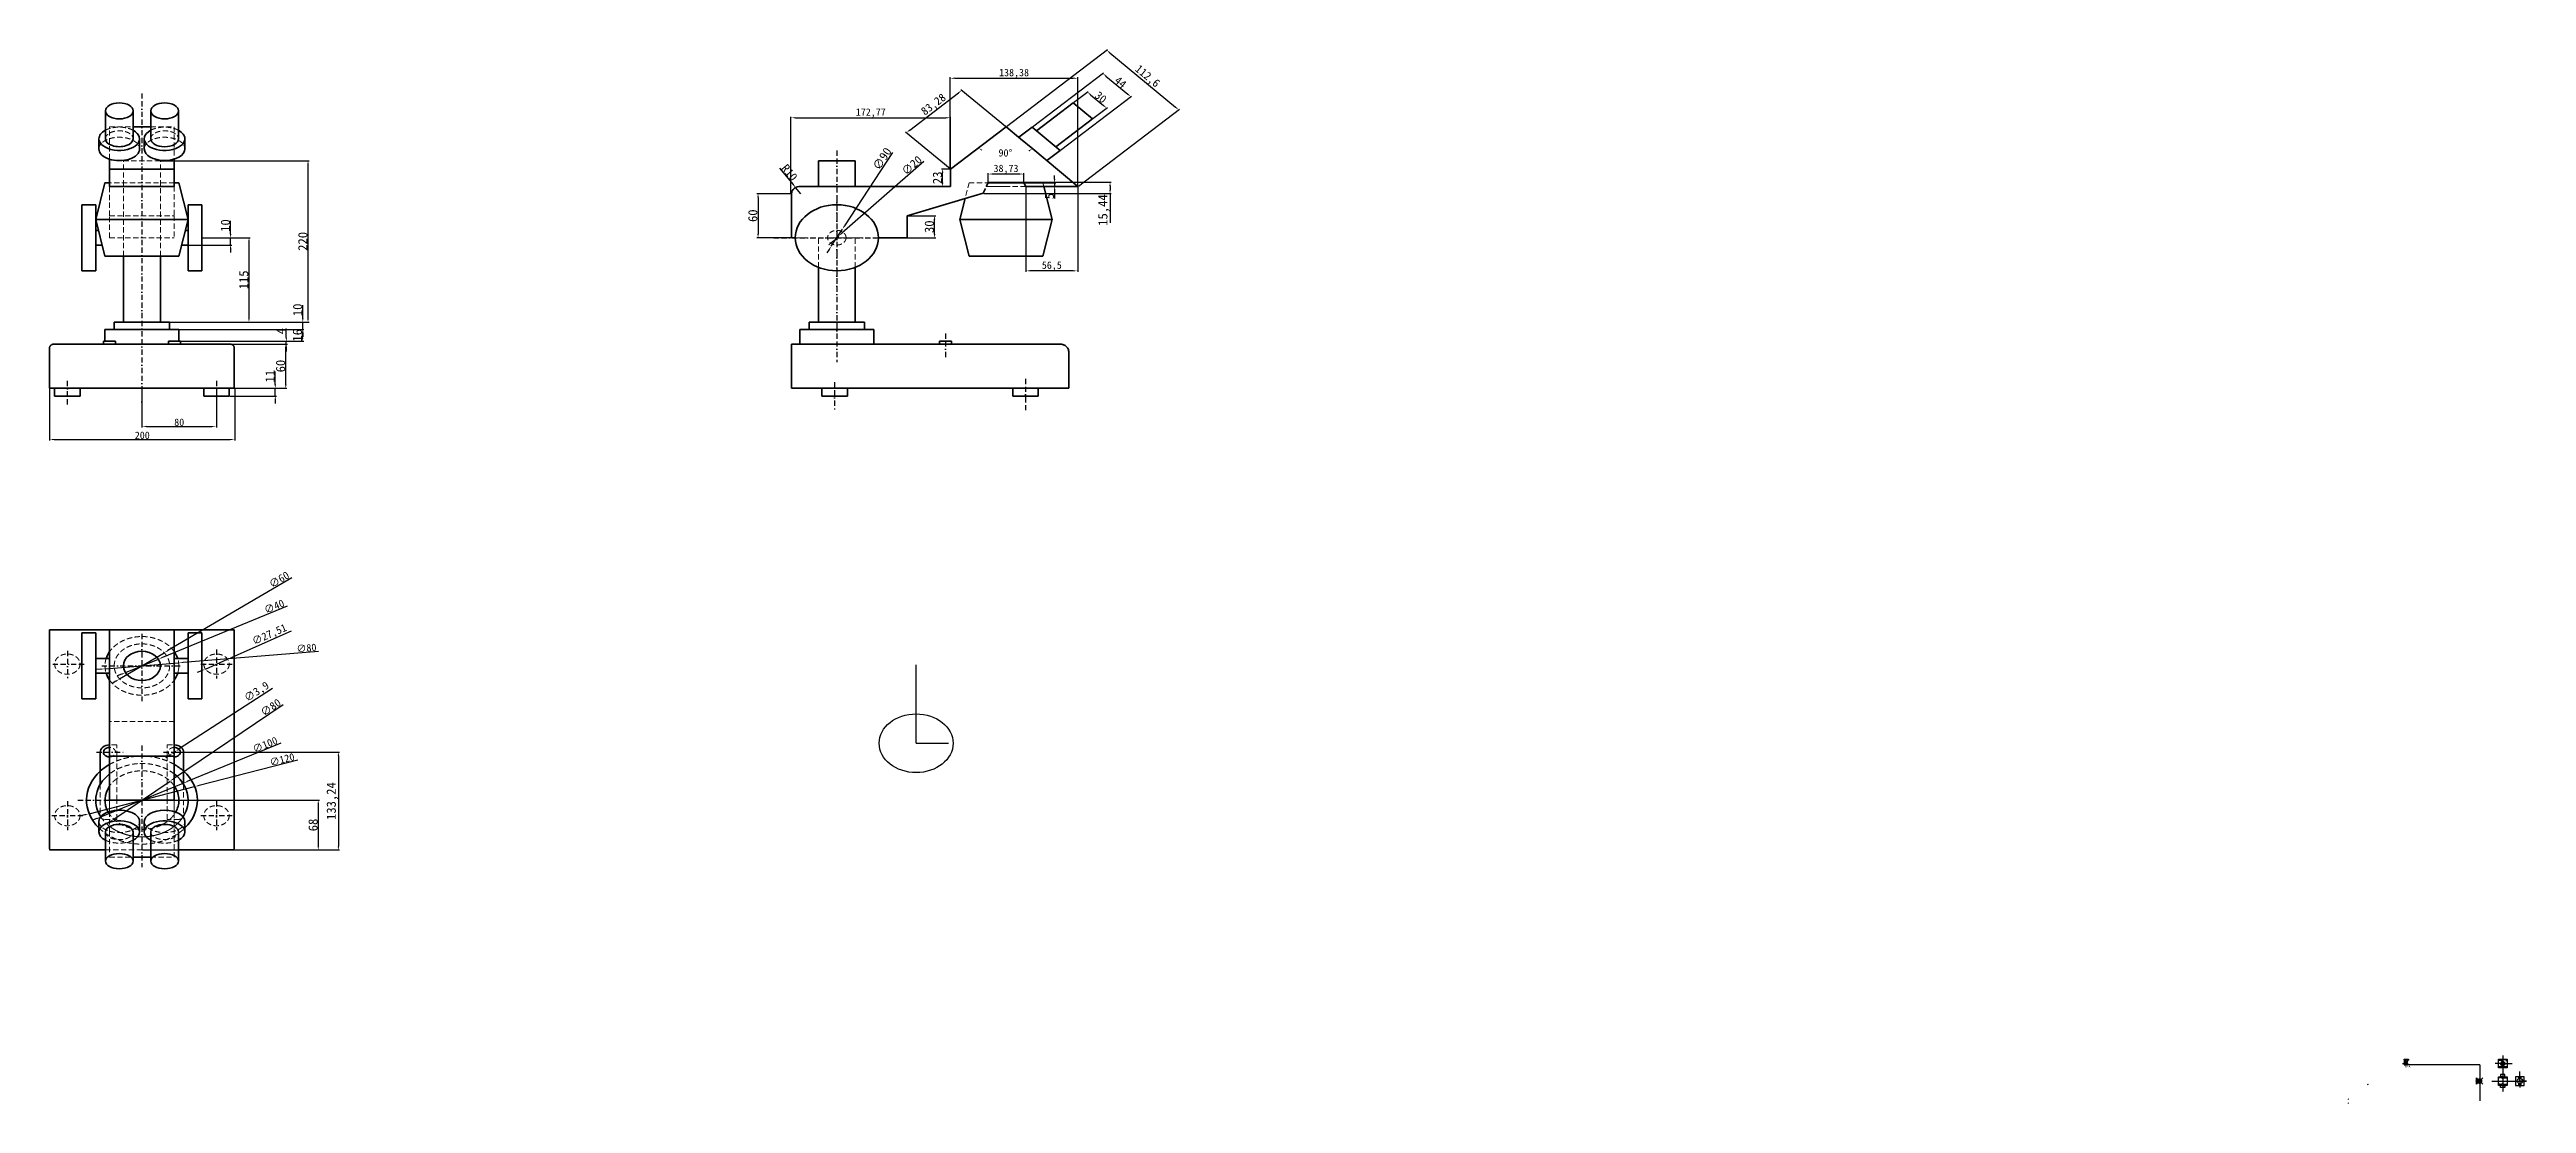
# Model space of a CAD drawing. Header units: millimetres. Extents: x -108005 to 5770, y 361 to 48765.
import ezdxf

# ---------------------------------------------------------------- set-up
doc = ezdxf.new("R2010")
doc.units = ezdxf.units.MM
doc.header["$PDMODE"] = 34
doc.header["$PDSIZE"] = 20
for name, pattern in [('ACAD_ISO02W100', [15, 12, -3]), ('BORDER2', [22.225, 6.35, -3.175, 6.35, -3.175, 0, -3.175]), ('CENTER2', [1.125, 0.75, -0.125, 0.125, -0.125]), ('DASHED2', [9.525, 6.35, -3.175])]:
    doc.linetypes.add(name, pattern=pattern)
doc.styles.get("Standard").update_dxf_attribs({"font": ''})
doc.styles.get('Standard').set_extended_font_data('SimSun')
doc.dimstyles.new('ISO-25', dxfattribs={"dimtxt": 2.5, "dimasz": 2.5, "dimexe": 1.25, "dimexo": 0.625, "dimtad": 1, "dimtxsty": 'Standard', "dimcen": 2.5, "dimadec": 0, "dimazin": 0, "dimtfac": 1, "dimtmove": 0, "dimatfit": 3, "dimfxl": 1, "dimarcsym": 0})

# ---------------------------------------------------------------- blocks, each defined once
blk = doc.blocks.new('*U1')
at = {"color": 0, "linetype": 'CENTER2', "transparency": 16777216}
for p, q in [((-100.12, 0), (-20, 0)), ((0, 20), (0, 100.12)), ((20, 0), (100.12, 0)), ((0, -100.12), (0, -20))]:
    blk.add_line(p, q, dxfattribs=at)
at = {"color": 0, "linetype": 'Continuous', "transparency": 16777216}
for p, q in [((-10, 0), (10, 0)), ((0, -10), (0, 10))]:
    blk.add_line(p, q, dxfattribs=at)
blk = doc.blocks.new('*D6')
at = {"color": 1, "lineweight": -2}
for p, q in [((-2304.4, 927.7), (-2304.4, 945.2)), ((-2353.7, 922.7), (-2303.2, 922.7)), ((-2353.7, 911.7), (-2303.2, 911.7)), ((-2304.4, 911.7), (-2304.4, 922.7)), ((-2304.4, 906.7), (-2304.4, 901.7))]:
    blk.add_line(p, q, dxfattribs=at)
at = {"color": 1}
for points in [[(-2305.3, 927.7), (-2303.6, 927.7), (-2304.4, 922.7)], [(-2305.3, 906.7), (-2303.6, 906.7), (-2304.4, 911.7)]]:
    blk.add_solid(points, dxfattribs=at)
at = {"layer": 'Defpoints', "color": 0}
for p in [(-2354.3, 922.7, 385.5), (-2354.3, 911.7, 385.5), (-2304.4, 922.7)]:
    blk.add_point(p, dxfattribs=at)
at = {"color": 1, "insert": (-2310.1, 938.9), "char_height": 10, "attachment_point": 5, "rotation": 90}
blk.add_mtext('11', dxfattribs=at)
blk = doc.blocks.new('*D7')
at = {"color": 1, "lineweight": -2}
for p, q in [((-2353.1, 982.7), (-2291.8, 982.7)), ((-2293.1, 927.7), (-2293.1, 977.7)), ((-2348.1, 922.7), (-2291.8, 922.7))]:
    blk.add_line(p, q, dxfattribs=at)
at = {"color": 1}
for points in [[(-2293.9, 977.7), (-2292.2, 977.7), (-2293.1, 982.7)], [(-2293.9, 927.7), (-2292.2, 927.7), (-2293.1, 922.7)]]:
    blk.add_solid(points, dxfattribs=at)
at = {"layer": 'Defpoints', "color": 0}
for p in [(-2353.8, 982.7, 385.5), (-2293.1, 982.7), (-2348.8, 922.7, 385.5)]:
    blk.add_point(p, dxfattribs=at)
at = {"color": 1, "insert": (-2298.7, 952.7), "char_height": 10, "attachment_point": 5, "rotation": 90}
blk.add_mtext('60', dxfattribs=at)
blk = doc.blocks.new('*D8')
at = {"color": 1, "lineweight": -2}
for p, q in [((-2292.5, 991.6), (-2292.5, 1004)), ((-2406.5, 986.6), (-2291.3, 986.6)), ((-2406.5, 982.7), (-2291.3, 982.7)), ((-2292.5, 982.7), (-2292.5, 986.6)), ((-2292.5, 977.7), (-2292.5, 972.7))]:
    blk.add_line(p, q, dxfattribs=at)
at = {"color": 1}
for points in [[(-2293.4, 991.6), (-2291.7, 991.6), (-2292.5, 986.6)], [(-2293.4, 977.7), (-2291.7, 977.7), (-2292.5, 982.7)]]:
    blk.add_solid(points, dxfattribs=at)
at = {"layer": 'Defpoints', "color": 0}
for p in [(-2407.1, 986.6, 385.5), (-2407.1, 982.7, 385.5), (-2292.5, 986.6)]:
    blk.add_point(p, dxfattribs=at)
at = {"color": 1, "insert": (-2298.2, 1000.3), "char_height": 10, "attachment_point": 5, "rotation": 90}
blk.add_mtext('4', dxfattribs=at)
blk = doc.blocks.new('*D9')
at = {"color": 1, "lineweight": -2}
for p, q in [((-2408.1, 1002.7), (-2273.6, 1002.7)), ((-2274.8, 991.6), (-2274.8, 997.7)), ((-2408.1, 986.6), (-2273.6, 986.6))]:
    blk.add_line(p, q, dxfattribs=at)
at = {"color": 1}
for points in [[(-2275.7, 997.7), (-2274, 997.7), (-2274.8, 1002.7)], [(-2275.7, 991.6), (-2274, 991.6), (-2274.8, 986.6)]]:
    blk.add_solid(points, dxfattribs=at)
at = {"layer": 'Defpoints', "color": 0}
for p in [(-2408.8, 1002.7, 385.5), (-2274.8, 1002.7), (-2408.8, 986.6, 385.5)]:
    blk.add_point(p, dxfattribs=at)
at = {"color": 1, "insert": (-2280.5, 994.6), "char_height": 10, "attachment_point": 5, "rotation": 90}
blk.add_mtext('16', dxfattribs=at)
blk = doc.blocks.new('*D10')
at = {"color": 1, "lineweight": -2}
for p, q in [((-2274.6, 1017.7), (-2274.6, 1035.9)), ((-2418.1, 1012.7), (-2273.4, 1012.7)), ((-2418.1, 1002.7), (-2273.4, 1002.7)), ((-2274.6, 1002.7), (-2274.6, 1012.7)), ((-2274.6, 997.7), (-2274.6, 992.7))]:
    blk.add_line(p, q, dxfattribs=at)
at = {"color": 1}
for points in [[(-2275.5, 1017.7), (-2273.8, 1017.7), (-2274.6, 1012.7)], [(-2275.5, 997.7), (-2273.8, 997.7), (-2274.6, 1002.7)]]:
    blk.add_solid(points, dxfattribs=at)
at = {"layer": 'Defpoints', "color": 0}
for p in [(-2418.8, 1012.7, 385.5), (-2418.8, 1002.7, 385.5), (-2274.6, 1012.7)]:
    blk.add_point(p, dxfattribs=at)
at = {"color": 1, "insert": (-2280.2, 1029.3), "char_height": 10, "attachment_point": 5, "rotation": 90}
blk.add_mtext('10', dxfattribs=at)
blk = doc.blocks.new('*D11')
at = {"color": 1, "lineweight": -2}
for p, q in [((-2428.1, 1232.7), (-2267.7, 1232.7)), ((-2269, 1017.7), (-2269, 1227.7)), ((-2428.1, 1012.7), (-2267.7, 1012.7))]:
    blk.add_line(p, q, dxfattribs=at)
at = {"color": 1}
for points in [[(-2269.8, 1227.7), (-2268.1, 1227.7), (-2269, 1232.7)], [(-2269.8, 1017.7), (-2268.1, 1017.7), (-2269, 1012.7)]]:
    blk.add_solid(points, dxfattribs=at)
at = {"layer": 'Defpoints', "color": 0}
for p in [(-2428.8, 1232.7, 385.5), (-2269, 1232.7), (-2428.8, 1012.7, 385.5)]:
    blk.add_point(p, dxfattribs=at)
at = {"color": 1, "insert": (-2274.6, 1122.7), "char_height": 10, "attachment_point": 5, "rotation": 90}
blk.add_mtext('220', dxfattribs=at)
blk = doc.blocks.new('*D12')
at = {"color": 1, "lineweight": -2}
for p, q in [((-2383.1, 1127.7), (-2331.6, 1127.7)), ((-2332.9, 1122.7), (-2332.9, 1017.7)), ((-2417.5, 1012.7), (-2331.6, 1012.7))]:
    blk.add_line(p, q, dxfattribs=at)
at = {"color": 1}
for points in [[(-2333.7, 1122.7), (-2332.1, 1122.7), (-2332.9, 1127.7)], [(-2333.7, 1017.7), (-2332.1, 1017.7), (-2332.9, 1012.7)]]:
    blk.add_solid(points, dxfattribs=at)
at = {"layer": 'Defpoints', "color": 0}
for p in [(-2383.8, 1127.7, 385.5), (-2418.1, 1012.7), (-2332.9, 1012.7)]:
    blk.add_point(p, dxfattribs=at)
at = {"color": 1, "insert": (-2338.5, 1070.2), "char_height": 10, "attachment_point": 5, "rotation": 90}
blk.add_mtext('115', dxfattribs=at)
blk = doc.blocks.new('*D13')
at = {"color": 1, "lineweight": -2}
for p, q in [((-2382.5, 1127.7), (-2351.5, 1127.7)), ((-2352.8, 1132.7), (-2352.8, 1150.9)), ((-2352.8, 1117.7), (-2352.8, 1127.7)), ((-2398.1, 1117.7), (-2351.5, 1117.7)), ((-2352.8, 1112.7), (-2352.8, 1107.7))]:
    blk.add_line(p, q, dxfattribs=at)
at = {"color": 1}
for points in [[(-2353.6, 1132.7), (-2351.9, 1132.7), (-2352.8, 1127.7)], [(-2353.6, 1112.7), (-2351.9, 1112.7), (-2352.8, 1117.7)]]:
    blk.add_solid(points, dxfattribs=at)
at = {"layer": 'Defpoints', "color": 0}
for p in [(-2383.1, 1127.7), (-2352.8, 1127.7), (-2398.8, 1117.7, 385.5)]:
    blk.add_point(p, dxfattribs=at)
at = {"color": 1, "insert": (-2358.4, 1144.3), "char_height": 10, "attachment_point": 5, "rotation": 90}
blk.add_mtext('10', dxfattribs=at)
blk = doc.blocks.new('*D14')
at = {"color": 1, "lineweight": -2}
for p, q in [((-2287.2, 591.1), (-2351.6, 555.4)), ((-2384.4, 537.2), (-2388.8, 534.8)), ((-2380.1, 539.6), (-2356, 552.9))]:
    blk.add_line(p, q, dxfattribs=at)
at = {"color": 1}
for points in [[(-2384.8, 537.9), (-2384, 536.4), (-2380.1, 539.6)], [(-2352, 556.1), (-2351.2, 554.6), (-2356, 552.9)]]:
    blk.add_solid(points, dxfattribs=at)
at = {"layer": 'Defpoints', "color": 0}
for p in [(-2380.1, 539.6, 385.5), (-2356, 552.9, 385.5)]:
    blk.add_point(p, dxfattribs=at)
at = {"color": 1, "insert": (-2310.5, 585.8), "char_height": 10, "attachment_point": 5, "rotation": 29.018}
blk.add_mtext('∅27,51', dxfattribs=at)
blk = doc.blocks.new('*D15')
at = {"color": 1, "lineweight": -2}
for p, q in [((-2291.7, 625.2), (-2426.6, 555.4)), ((-2466.5, 534.7), (-2431, 553.1)), ((-2471, 532.4), (-2475.4, 530.1))]:
    blk.add_line(p, q, dxfattribs=at)
at = {"color": 1}
for points in [[(-2426.9, 556.1), (-2426.2, 554.6), (-2431, 553.1)], [(-2471.3, 533.1), (-2470.6, 531.6), (-2466.5, 534.7)]]:
    blk.add_solid(points, dxfattribs=at)
at = {"layer": 'Defpoints', "color": 0}
for p in [(-2431, 553.1, 385.5), (-2466.5, 534.7, 385.5)]:
    blk.add_point(p, dxfattribs=at)
at = {"color": 1, "insert": (-2305.6, 624.8), "char_height": 10, "attachment_point": 5, "rotation": 27.3719}
blk.add_mtext('∅40', dxfattribs=at)
blk = doc.blocks.new('*D16')
at = {"color": 1, "lineweight": -2}
for p, q in [((-2286.6, 664.1), (-2420.7, 564.7)), ((-2472.9, 526), (-2424.7, 561.7)), ((-2476.9, 523), (-2480.9, 520))]:
    blk.add_line(p, q, dxfattribs=at)
at = {"color": 1}
for points in [[(-2421.1, 565.4), (-2420.2, 564.1), (-2424.7, 561.7)], [(-2477.4, 523.7), (-2476.4, 522.4), (-2472.9, 526)]]:
    blk.add_solid(points, dxfattribs=at)
at = {"layer": 'Defpoints', "color": 0}
for p in [(-2424.7, 561.7, 385.5), (-2472.9, 526, 385.5)]:
    blk.add_point(p, dxfattribs=at)
at = {"color": 1, "insert": (-2300.3, 661.5), "char_height": 10, "attachment_point": 5, "rotation": 36.5673}
blk.add_mtext('∅60', dxfattribs=at)
blk = doc.blocks.new('*D17')
at = {"color": 1, "lineweight": -2}
for p, q in [((-2257.5, 563.5), (-2404, 548.5)), ((-2493.5, 539.3), (-2498.5, 538.8)), ((-2488.6, 539.8), (-2409, 547.9))]:
    blk.add_line(p, q, dxfattribs=at)
blk.add_arc((-2448.8, 543.9), 40, 4.0595, 28.0598, dxfattribs=at)
at = {"color": 1}
for points in [[(-2493.6, 540.1), (-2493.4, 538.5), (-2488.6, 539.8)], [(-2404.1, 549.3), (-2403.9, 547.6), (-2409, 547.9)]]:
    blk.add_solid(points, dxfattribs=at)
at = {"layer": 'Defpoints', "color": 0}
for p in [(-2488.6, 539.8, 385.5), (-2409, 547.9, 385.5)]:
    blk.add_point(p, dxfattribs=at)
at = {"color": 1, "insert": (-2270.7, 568.2), "char_height": 10, "attachment_point": 5, "rotation": 5.85}
blk.add_mtext('∅80', dxfattribs=at)
blk = doc.blocks.new('*D18')
at = {"color": 1, "lineweight": -2}
for p, q in [((-2307.5, 512.8), (-2408.3, 430.6)), ((-2419, 421.8), (-2422.9, 418.6)), ((-2415.2, 424.9), (-2412.1, 427.4))]:
    blk.add_line(p, q, dxfattribs=at)
at = {"color": 1}
for points in [[(-2408.8, 431.2), (-2407.7, 429.9), (-2412.1, 427.4)], [(-2419.6, 422.4), (-2418.5, 421.1), (-2415.2, 424.9)]]:
    blk.add_solid(points, dxfattribs=at)
at = {"layer": 'Defpoints', "color": 0}
for p in [(-2415.2, 424.9, 379.3), (-2412.1, 427.4, 379.3)]:
    blk.add_point(p, dxfattribs=at)
at = {"color": 1, "insert": (-2324.2, 507.8), "char_height": 10, "attachment_point": 5, "rotation": 39.2272}
blk.add_mtext('∅3,9', dxfattribs=at)
blk = doc.blocks.new('*D19')
at = {"color": 1, "lineweight": -2}
for p, q in [((-2279.9, 415.4), (-2386.9, 380.8)), ((-2505.9, 342.3), (-2391.7, 379.2)), ((-2510.6, 340.8), (-2515.4, 339.2))]:
    blk.add_line(p, q, dxfattribs=at)
at = {"color": 1}
for points in [[(-2387.2, 381.6), (-2386.7, 380), (-2391.7, 379.2)], [(-2510.9, 341.6), (-2510.4, 340), (-2505.9, 342.3)]]:
    blk.add_solid(points, dxfattribs=at)
at = {"layer": 'Defpoints', "color": 0}
for p in [(-2391.7, 379.2, 385.5), (-2505.9, 342.3, 385.5)]:
    blk.add_point(p, dxfattribs=at)
at = {"color": 1, "insert": (-2297.1, 416.1), "char_height": 10, "attachment_point": 5, "rotation": 17.9191}
blk.add_mtext('∅120', dxfattribs=at)
blk = doc.blocks.new('*D20')
at = {"color": 1, "lineweight": -2}
for p, q in [((-2298.4, 438.4), (-2399.9, 386)), ((-2493.2, 337.9), (-2404.3, 383.7)), ((-2497.6, 335.6), (-2502.1, 333.3))]:
    blk.add_line(p, q, dxfattribs=at)
blk.add_arc((-2448.8, 360.8), 50, 0.7162, 28.7317, dxfattribs=at)
at = {"color": 1}
for points in [[(-2400.3, 386.7), (-2399.5, 385.3), (-2404.3, 383.7)], [(-2498, 336.3), (-2497.3, 334.8), (-2493.2, 337.9)]]:
    blk.add_solid(points, dxfattribs=at)
at = {"layer": 'Defpoints', "color": 0}
for p in [(-2404.3, 383.7, 385.5), (-2493.2, 337.9, 385.5)]:
    blk.add_point(p, dxfattribs=at)
at = {"color": 1, "insert": (-2315.5, 436.3), "char_height": 10, "attachment_point": 5, "rotation": 27.2993}
blk.add_mtext('∅100', dxfattribs=at)
blk = doc.blocks.new('*D21')
at = {"color": 1, "lineweight": -2}
for p, q in [((-2295.9, 490.8), (-2414.5, 389.9)), ((-2479.2, 334.9), (-2418.3, 386.7)), ((-2483, 331.6), (-2486.9, 328.4))]:
    blk.add_line(p, q, dxfattribs=at)
at = {"color": 1}
for points in [[(-2415, 390.6), (-2413.9, 389.3), (-2418.3, 386.7)], [(-2483.6, 332.3), (-2482.5, 331), (-2479.2, 334.9)]]:
    blk.add_solid(points, dxfattribs=at)
at = {"layer": 'Defpoints', "color": 0}
for p in [(-2418.3, 386.7, 385.5), (-2479.2, 334.9, 385.5)]:
    blk.add_point(p, dxfattribs=at)
at = {"color": 1, "insert": (-2309.4, 487.2), "char_height": 10, "attachment_point": 5, "rotation": 40.3736}
blk.add_mtext('∅80', dxfattribs=at)
blk = doc.blocks.new('*D22')
at = {"color": 1, "lineweight": -2}
for p, q in [((-1602.6, 1231.6), (-1691.1, 1133.7)), ((-1698.7, 1125.4), (-1694.5, 1130)), ((-1702.1, 1121.6), (-1705.4, 1117.9))]:
    blk.add_line(p, q, dxfattribs=at)
at = {"color": 1}
for points in [[(-1691.8, 1134.3), (-1690.5, 1133.2), (-1694.5, 1130)], [(-1702.7, 1122.2), (-1701.4, 1121.1), (-1698.7, 1125.4)]]:
    blk.add_solid(points, dxfattribs=at)
at = {"layer": 'Defpoints', "color": 0}
for p in [(-1694.5, 1130, 376), (-1698.7, 1125.4, 395)]:
    blk.add_point(p, dxfattribs=at)
at = {"color": 1, "insert": (-1615.5, 1226.3), "char_height": 10, "attachment_point": 5, "rotation": 47.8629}
blk.add_mtext('∅20', dxfattribs=at)
blk = doc.blocks.new('*D23')
at = {"color": 1, "lineweight": -2}
for p, q in [((-1636.5, 1243.7), (-1688.2, 1143.8)), ((-1702.7, 1116), (-1690.5, 1139.4)), ((-1705, 1111.5), (-1707.3, 1107.1))]:
    blk.add_line(p, q, dxfattribs=at)
at = {"color": 1}
for points in [[(-1689, 1144.2), (-1687.5, 1143.4), (-1690.5, 1139.4)], [(-1705.7, 1111.9), (-1704.2, 1111.2), (-1702.7, 1116)]]:
    blk.add_solid(points, dxfattribs=at)
at = {"layer": 'Defpoints', "color": 0}
for p in [(-1690.5, 1139.4, 342.5), (-1702.7, 1116, 428.5)]:
    blk.add_point(p, dxfattribs=at)
at = {"color": 1, "insert": (-1647.6, 1235.3), "char_height": 10, "attachment_point": 5, "rotation": 62.6312}
blk.add_mtext('∅90', dxfattribs=at)
blk = doc.blocks.new('*D24')
at = {"color": 1, "lineweight": -2}
for p, q in [((-2448.8, 922.1), (-2448.8, 869.1)), ((-2368, 922.1), (-2368, 869.1)), ((-2443.8, 870.4), (-2373, 870.4))]:
    blk.add_line(p, q, dxfattribs=at)
at = {"color": 1}
for points in [[(-2443.8, 871.2), (-2443.8, 869.6), (-2448.8, 870.4)], [(-2373, 871.2), (-2373, 869.6), (-2368, 870.4)]]:
    blk.add_solid(points, dxfattribs=at)
at = {"layer": 'Defpoints', "color": 0}
for p in [(-2448.8, 922.7, 385.5), (-2368, 922.7, 385.5), (-2368, 870.4)]:
    blk.add_point(p, dxfattribs=at)
at = {"color": 1, "insert": (-2408.4, 876), "char_height": 10, "attachment_point": 5}
blk.add_mtext('80', dxfattribs=at)
blk = doc.blocks.new('*D25')
at = {"color": 1, "lineweight": -2}
for p, q in [((-2448.1, 360.8), (-2256.7, 360.8)), ((-2257.9, 355.8), (-2257.9, 297.9)), ((-2448.1, 292.9), (-2256.7, 292.9))]:
    blk.add_line(p, q, dxfattribs=at)
at = {"color": 1}
for points in [[(-2258.7, 355.8), (-2257.1, 355.8), (-2257.9, 360.8)], [(-2258.7, 297.9), (-2257.1, 297.9), (-2257.9, 292.9)]]:
    blk.add_solid(points, dxfattribs=at)
at = {"layer": 'Defpoints', "color": 0}
for p in [(-2448.8, 360.8), (-2448.8, 292.9, 385.5), (-2257.9, 292.9)]:
    blk.add_point(p, dxfattribs=at)
at = {"color": 1, "insert": (-2263.5, 326.9), "char_height": 10, "attachment_point": 5, "rotation": 90}
blk.add_mtext('68', dxfattribs=at)
blk = doc.blocks.new('*D26')
at = {"color": 1, "lineweight": -2}
for p, q in [((-1746.3, 1187.7), (-1783.1, 1187.7)), ((-1781.9, 1182.7), (-1781.9, 1132.7)), ((-1746.3, 1127.7), (-1783.1, 1127.7))]:
    blk.add_line(p, q, dxfattribs=at)
at = {"color": 1}
for points in [[(-1782.7, 1182.7), (-1781.1, 1182.7), (-1781.9, 1187.7)], [(-1782.7, 1132.7), (-1781.1, 1132.7), (-1781.9, 1127.7)]]:
    blk.add_solid(points, dxfattribs=at)
at = {"layer": 'Defpoints', "color": 0}
for p in [(-1745.7, 1187.7, 385.5), (-1781.9, 1127.7), (-1745.7, 1127.7, 385.5)]:
    blk.add_point(p, dxfattribs=at)
at = {"color": 1, "insert": (-1787.5, 1157.7), "char_height": 10, "attachment_point": 5, "rotation": 90}
blk.add_mtext('60', dxfattribs=at)
blk = doc.blocks.new('*D27')
at = {"color": 1, "lineweight": -2}
for p, q in [((-1758.5, 1222.4), (-1743.9, 1200.2)), ((-1735.7, 1187.7), (-1741.2, 1196))]:
    blk.add_line(p, q, dxfattribs=at)
at = {"color": 1}
blk.add_solid([(-1743.2, 1200.7), (-1744.6, 1199.8), (-1741.2, 1196)], dxfattribs=at)
at = {"layer": 'Defpoints', "color": 0}
for p in [(-1741.2, 1196, 385.5), (-1735.7, 1187.7, 385.5)]:
    blk.add_point(p, dxfattribs=at)
at = {"color": 1, "insert": (-1747.9, 1216.5), "char_height": 10, "attachment_point": 5, "rotation": 303.3667}
blk.add_mtext('R10', dxfattribs=at)
blk = doc.blocks.new('*D28')
at = {"color": 1, "lineweight": -2}
for p, q in [((-1620, 1157.7), (-1589.6, 1157.7)), ((-1620, 1127.7), (-1589.6, 1127.7)), ((-1590.8, 1132.7), (-1590.8, 1152.7))]:
    blk.add_line(p, q, dxfattribs=at)
at = {"color": 1}
for points in [[(-1591.7, 1152.7), (-1590, 1152.7), (-1590.8, 1157.7)], [(-1591.7, 1132.7), (-1590, 1132.7), (-1590.8, 1127.7)]]:
    blk.add_solid(points, dxfattribs=at)
at = {"layer": 'Defpoints', "color": 0}
for p in [(-1620.7, 1157.7, 385.5), (-1590.8, 1157.7), (-1620.7, 1127.7, 385.5)]:
    blk.add_point(p, dxfattribs=at)
at = {"color": 1, "insert": (-1596.5, 1142.7), "char_height": 10, "attachment_point": 5, "rotation": 90}
blk.add_mtext('30', dxfattribs=at)
blk = doc.blocks.new('*D29')
at = {"color": 1, "lineweight": -2}
for p, q in [((-1574, 1221.2), (-1583.4, 1221.2)), ((-1582.1, 1202.7), (-1582.1, 1216.2)), ((-1574.1, 1197.7), (-1583.4, 1197.7))]:
    blk.add_line(p, q, dxfattribs=at)
at = {"color": 1}
for points in [[(-1583, 1216.2), (-1581.3, 1216.2), (-1582.1, 1221.2)], [(-1583, 1202.7), (-1581.3, 1202.7), (-1582.1, 1197.7)]]:
    blk.add_solid(points, dxfattribs=at)
at = {"layer": 'Defpoints', "color": 0}
for p in [(-1582.1, 1221.2), (-1573.4, 1221.2, 385.5), (-1573.5, 1197.7, 385.5)]:
    blk.add_point(p, dxfattribs=at)
at = {"color": 1, "insert": (-1587.7, 1209.4), "char_height": 10, "attachment_point": 5, "rotation": 90}
blk.add_mtext('23', dxfattribs=at)
blk = doc.blocks.new('*D30')
at = {"color": 1, "lineweight": -2}
for p, q in [((-1617.7, 1274.3), (-1565, 1325.2)), ((-1513.9, 1279.5), (-1562.3, 1329.5)), ((-1573.8, 1221.6), (-1622.2, 1271.7))]:
    blk.add_line(p, q, dxfattribs=at)
at = {"color": 1}
for points in [[(-1565.6, 1325.8), (-1564.4, 1324.6), (-1561.4, 1328.6)], [(-1618.3, 1274.9), (-1617.2, 1273.7), (-1621.3, 1270.8)]]:
    blk.add_solid(points, dxfattribs=at)
at = {"layer": 'Defpoints', "color": 0}
for p in [(-1561.4, 1328.6), (-1513.5, 1279, 385.5), (-1573.4, 1221.2, 385.5)]:
    blk.add_point(p, dxfattribs=at)
at = {"color": 1, "insert": (-1591.5, 1308.6), "char_height": 10, "attachment_point": 5, "rotation": 44}
blk.add_mtext('83,28', dxfattribs=at)
blk = doc.blocks.new('*D31')
at = {"color": 1, "lineweight": -2}
for p, q in [((-1440.3, 1311.9), (-1424.4, 1327)), ((-1421.9, 1322.6), (-1408.1, 1308.1)), ((-1419.5, 1290.2), (-1403.7, 1305.4))]:
    blk.add_line(p, q, dxfattribs=at)
at = {"color": 1}
for points in [[(-1421.3, 1323.1), (-1422.5, 1322), (-1425.3, 1326.2)], [(-1407.5, 1308.7), (-1408.7, 1307.5), (-1404.6, 1304.5)]]:
    blk.add_solid(points, dxfattribs=at)
at = {"layer": 'Defpoints', "color": 0}
for p in [(-1440.7, 1311.4, 385.5), (-1420, 1289.8, 385.5), (-1404.6, 1304.5)]:
    blk.add_point(p, dxfattribs=at)
at = {"color": 1, "insert": (-1410.9, 1319.2), "char_height": 10, "attachment_point": 5, "rotation": 313.7435}
blk.add_mtext('30', dxfattribs=at)
blk = doc.blocks.new('*D32')
at = {"color": 1, "lineweight": -2}
for p, q in [((-1484.8, 1278.9), (-1407.9, 1352.6)), ((-1405.3, 1348.1), (-1381.8, 1323.5)), ((-1454.4, 1247.1), (-1377.5, 1320.8))]:
    blk.add_line(p, q, dxfattribs=at)
at = {"color": 1}
for points in [[(-1404.7, 1348.7), (-1405.9, 1347.5), (-1408.8, 1351.7)], [(-1381.2, 1324.1), (-1382.4, 1323), (-1378.4, 1319.9)]]:
    blk.add_solid(points, dxfattribs=at)
at = {"layer": 'Defpoints', "color": 0}
for p in [(-1378.4, 1319.9), (-1485.3, 1278.5, 385.5), (-1454.9, 1246.7, 385.5)]:
    blk.add_point(p, dxfattribs=at)
at = {"color": 1, "insert": (-1389.5, 1339.7), "char_height": 10, "attachment_point": 5, "rotation": 313.7435}
blk.add_mtext('44', dxfattribs=at)
blk = doc.blocks.new('*D33')
at = {"color": 1, "lineweight": -2}
for p, q in [((-1513.1, 1279.5), (-1403.6, 1384.3)), ((-1401, 1379.8), (-1330.1, 1305.7)), ((-1435.2, 1198.1), (-1325.7, 1302.9))]:
    blk.add_line(p, q, dxfattribs=at)
at = {"color": 1}
for points in [[(-1400.4, 1380.4), (-1401.6, 1379.2), (-1404.5, 1383.4)], [(-1329.5, 1306.2), (-1330.7, 1305.1), (-1326.6, 1302.1)]]:
    blk.add_solid(points, dxfattribs=at)
at = {"layer": 'Defpoints', "color": 0}
for p in [(-1326.6, 1302.1), (-1513.5, 1279, 385.5), (-1435.7, 1197.7, 385.5)]:
    blk.add_point(p, dxfattribs=at)
at = {"color": 1, "insert": (-1360.9, 1347.2), "char_height": 10, "attachment_point": 5, "rotation": 313.7435}
blk.add_mtext('112,6', dxfattribs=at)
blk = doc.blocks.new('*D34')
at = {"color": 1, "lineweight": -2}
for p, q in [((-1746.3, 1188.3), (-1746.3, 1292.5)), ((-1741.3, 1291.2), (-1578.5, 1291.2)), ((-1573.5, 1198.3), (-1573.5, 1292.5))]:
    blk.add_line(p, q, dxfattribs=at)
at = {"color": 1}
for points in [[(-1741.3, 1292.1), (-1741.3, 1290.4), (-1746.3, 1291.2)], [(-1578.5, 1292.1), (-1578.5, 1290.4), (-1573.5, 1291.2)]]:
    blk.add_solid(points, dxfattribs=at)
at = {"layer": 'Defpoints', "color": 0}
for p in [(-1573.5, 1291.2), (-1746.3, 1187.7), (-1573.5, 1197.7, 385.5)]:
    blk.add_point(p, dxfattribs=at)
at = {"color": 1, "insert": (-1659.9, 1297.7), "char_height": 10, "attachment_point": 5}
blk.add_mtext('172,77', dxfattribs=at)
blk = doc.blocks.new('*D35')
at = {"color": 1, "lineweight": -2}
for p, q in [((-1574, 1221.8), (-1574, 1346.4)), ((-1569, 1345.1), (-1440.7, 1345.1)), ((-1435.7, 1198.3), (-1435.7, 1346.4))]:
    blk.add_line(p, q, dxfattribs=at)
at = {"color": 1}
for points in [[(-1569, 1346), (-1569, 1344.3), (-1574, 1345.1)], [(-1440.7, 1346), (-1440.7, 1344.3), (-1435.7, 1345.1)]]:
    blk.add_solid(points, dxfattribs=at)
at = {"layer": 'Defpoints', "color": 0}
for p in [(-1435.7, 1345.1), (-1574, 1221.2), (-1435.7, 1197.7, 385.5)]:
    blk.add_point(p, dxfattribs=at)
at = {"color": 1, "insert": (-1504.8, 1351.6), "char_height": 10, "attachment_point": 5}
blk.add_mtext('138,38', dxfattribs=at)
blk = doc.blocks.new('*D36')
at = {"color": 1, "lineweight": -2}
for p, q in [((-2413, 426.2), (-2234.9, 426.2)), ((-2236.1, 421.2), (-2236.1, 297.9)), ((-2348.1, 292.9), (-2234.9, 292.9))]:
    blk.add_line(p, q, dxfattribs=at)
at = {"color": 1}
for points in [[(-2237, 421.2), (-2235.3, 421.2), (-2236.1, 426.2)], [(-2237, 297.9), (-2235.3, 297.9), (-2236.1, 292.9)]]:
    blk.add_solid(points, dxfattribs=at)
at = {"layer": 'Defpoints', "color": 0}
for p in [(-2413.6, 426.2, 385.5), (-2348.8, 292.9, 385.5), (-2236.1, 292.9)]:
    blk.add_point(p, dxfattribs=at)
at = {"color": 1, "insert": (-2242.6, 359.5), "char_height": 10, "attachment_point": 5, "rotation": 90}
blk.add_mtext('133,24', dxfattribs=at)
blk = doc.blocks.new('*D37')
at = {"color": 1, "lineweight": -2}
for p, q in [((-2548.8, 922.1), (-2548.8, 851.3)), ((-2348.1, 922.1), (-2348.1, 851.3)), ((-2543.8, 852.6), (-2353.1, 852.6))]:
    blk.add_line(p, q, dxfattribs=at)
at = {"color": 1}
for points in [[(-2543.8, 853.4), (-2543.8, 851.7), (-2548.8, 852.6)], [(-2353.1, 853.4), (-2353.1, 851.7), (-2348.1, 852.6)]]:
    blk.add_solid(points, dxfattribs=at)
at = {"layer": 'Defpoints', "color": 0}
for p in [(-2548.8, 922.7, 385.5), (-2348.1, 922.7), (-2348.1, 852.6)]:
    blk.add_point(p, dxfattribs=at)
at = {"color": 1, "insert": (-2448.4, 858.2), "char_height": 10, "attachment_point": 5}
blk.add_mtext('200', dxfattribs=at)
blk = doc.blocks.new('*D38')
at = {"color": 1, "lineweight": -2}
blk.add_arc((-1513.5, 1279), 41.4, 230.93, 306.8135, dxfattribs=at)
at = {"color": 1}
for points in [[(-1540.1, 1246.3), (-1539, 1247.5), (-1543.3, 1250.3)], [(-1489.3, 1246.6), (-1488.2, 1245.3), (-1484.9, 1249.1)]]:
    blk.add_solid(points, dxfattribs=at)
at = {"layer": 'Defpoints', "color": 0}
for p in [(-1513.5, 1279, 385.5), (-1497.9, 1262.7, 385.5), (-1525, 1239.3), (-1484.5, 1248.8, 385.5), (-1573.4, 1221.2, 385.5)]:
    blk.add_point(p, dxfattribs=at)
at = {"color": 1, "insert": (-1514.2, 1243.3), "char_height": 10, "attachment_point": 5, "rotation": 358.8717}
blk.add_mtext('90°', dxfattribs=at)
blk = doc.blocks.new('*D40')
at = {"color": 1, "lineweight": -2}
for p, q in [((-1492.2, 1197.1), (-1492.2, 1081.2)), ((-1435.7, 1197.1), (-1435.7, 1081.2)), ((-1440.7, 1082.5), (-1487.2, 1082.5))]:
    blk.add_line(p, q, dxfattribs=at)
at = {"color": 1}
for points in [[(-1487.2, 1083.3), (-1487.2, 1081.7), (-1492.2, 1082.5)], [(-1440.7, 1083.3), (-1440.7, 1081.7), (-1435.7, 1082.5)]]:
    blk.add_solid(points, dxfattribs=at)
at = {"layer": 'Defpoints', "color": 0}
for p in [(-1492.2, 1197.7, 385.5), (-1435.7, 1197.7, 385.5), (-1492.2, 1082.5)]:
    blk.add_point(p, dxfattribs=at)
at = {"color": 1, "insert": (-1463.9, 1089), "char_height": 10, "attachment_point": 5}
blk.add_mtext('56,5', dxfattribs=at)
blk = doc.blocks.new('*D41')
at = {"color": 1, "lineweight": -2}
for p, q in [((-1532.9, 1203.3), (-1532.9, 1215.8)), ((-1499.1, 1214.5), (-1527.9, 1214.5)), ((-1494.1, 1203.3), (-1494.1, 1215.8))]:
    blk.add_line(p, q, dxfattribs=at)
at = {"color": 1}
for points in [[(-1527.9, 1215.4), (-1527.9, 1213.7), (-1532.9, 1214.5)], [(-1499.1, 1215.4), (-1499.1, 1213.7), (-1494.1, 1214.5)]]:
    blk.add_solid(points, dxfattribs=at)
at = {"layer": 'Defpoints', "color": 0}
for p in [(-1532.9, 1214.5), (-1532.9, 1202.7, 385.5), (-1494.1, 1202.7, 385.5)]:
    blk.add_point(p, dxfattribs=at)
at = {"color": 1, "insert": (-1513.5, 1221), "char_height": 10, "attachment_point": 5}
blk.add_mtext('38,73', dxfattribs=at)
blk = doc.blocks.new('*D42')
at = {"color": 1, "lineweight": -2}
for p, q in [((-1460.9, 1207.7), (-1460.9, 1212.7)), ((-1493.5, 1202.7), (-1459.6, 1202.7)), ((-1491.5, 1197.7), (-1459.6, 1197.7)), ((-1460.9, 1202.7), (-1460.9, 1197.7)), ((-1460.9, 1192.7), (-1460.9, 1181))]:
    blk.add_line(p, q, dxfattribs=at)
at = {"color": 1}
for points in [[(-1461.7, 1207.7), (-1460.1, 1207.7), (-1460.9, 1202.7)], [(-1461.7, 1192.7), (-1460.1, 1192.7), (-1460.9, 1197.7)]]:
    blk.add_solid(points, dxfattribs=at)
at = {"layer": 'Defpoints', "color": 0}
for p in [(-1494.1, 1202.7, 385.5), (-1492.2, 1197.7, 385.5), (-1460.9, 1197.7)]:
    blk.add_point(p, dxfattribs=at)
at = {"color": 1, "insert": (-1466.5, 1184.4), "char_height": 10, "attachment_point": 5, "rotation": 90}
blk.add_mtext('5', dxfattribs=at)
blk = doc.blocks.new('*D43')
at = {"color": 1, "lineweight": -2}
for p, q in [((-1537.4, 1187.9), (-1399.7, 1187.9)), ((-1532.3, 1203.3), (-1399.7, 1203.3)), ((-1400.9, 1198.3), (-1400.9, 1192.9)), ((-1400.9, 1187.9), (-1400.9, 1148))]:
    blk.add_line(p, q, dxfattribs=at)
at = {"color": 1}
for points in [[(-1401.7, 1198.3), (-1400.1, 1198.3), (-1400.9, 1203.3)], [(-1401.7, 1192.9), (-1400.1, 1192.9), (-1400.9, 1187.9)]]:
    blk.add_solid(points, dxfattribs=at)
at = {"layer": 'Defpoints', "color": 0}
for p in [(-1538, 1187.9), (-1532.9, 1203.3), (-1400.9, 1187.9)]:
    blk.add_point(p, dxfattribs=at)
at = {"color": 1, "insert": (-1407.4, 1165.4), "char_height": 10, "attachment_point": 5, "rotation": 90}
blk.add_mtext('15,44', dxfattribs=at)
blk = doc.blocks.new('1-201700122033 王淑娴.设计')
at = {"linetype": 'BORDER2'}
for p, q in [((-2448.762, 1324.443, 385.488), (-2448.762, 884.947, 385.488)), ((-1696.599, 1246.471, 385.488), (-1696.599, 958.023, 385.488)), ((-1696.599, 1182.817, 385.488), (-1696.599, 1054.655, 385.488)), ((-1532.875, 1202.685, 385.488), (-1494.145, 1202.685, 385.488)), ((-1764.972, 1127.685, 385.488), (-1636.128, 1127.685, 385.488)), ((-1578.895, 997.086, 385.488), (-1578.895, 964.801, 385.488)), ((-2529.492, 900.439, 385.488), (-2529.492, 934.288, 385.488)), ((-2368.031, 932.606, 385.488), (-2368.031, 891.959, 385.488)), ((-1699, 930.539, 385.488), (-1699, 893.642, 385.488)), ((-1492.313, 935.152, 385.488), (-1492.313, 891.665, 385.488)), ((-2529.492, 564.373, 385.488), (-2529.492, 527.232, 385.488)), ((-2448.762, 587.506, 385.488), (-2448.762, 495.959, 385.488)), ((-2368.031, 566.023, 385.488), (-2368.031, 526.473, 385.488)), ((-2545.306, 546.274, 385.488), (-2510.548, 546.274, 385.488)), ((-2492.261, 543.873, 385.488), (-2405.868, 543.873, 385.488)), ((-2384.933, 546.274, 385.488), (-2351.165, 546.274, 385.488)), ((-2483.874, 438.018, 385.488), (-2483.874, 415.883, 385.488)), ((-2448.762, 435.274, 385.488), (-2448.762, 269.249, 385.488)), ((-2413.762, 438.792, 385.488), (-2413.762, 414.52, 385.488)), ((-2497.787, 426.168, 385.488), (-2469.129, 426.168, 385.488)), ((-2425.444, 426.168, 385.488), (-2393.223, 426.168, 385.488)), ((-2529.492, 359.361, 385.488), (-2529.492, 319.811, 385.488)), ((-2518.179, 360.784, 385.488), (-2357.003, 360.784, 385.488)), ((-2368.031, 359.361, 385.488), (-2368.031, 319.811, 385.488)), ((-2546.394, 339.612, 385.488), (-2512.627, 339.612, 385.488)), ((-2384.933, 339.612, 385.488), (-2351.165, 339.612, 385.488))]:
    blk.add_line(p, q, dxfattribs=at)
at = {"color": 0, "linetype": 'Continuous', "lineweight": 50, "extrusion": (-4.59169e-49, 1, 6.12323e-17)}
for p, q in [((-2488.29, 1262.584, 385.488), (-2488.29, 1300.612, 385.488)), ((-2458.29, 1262.584, 385.488), (-2458.29, 1300.612, 385.488)), ((-2439.234, 1300.612, 385.488), (-2439.234, 1262.584, 385.488)), ((-2409.234, 1300.612, 385.488), (-2409.234, 1262.584, 385.488)), ((-2495.29, 1248.755, 385.488), (-2495.29, 1262.584, 385.488)), ((-2458.29, 1279.031, 385.488), (-2439.234, 1279.031, 385.488)), ((-2451.29, 1248.755, 385.488), (-2451.29, 1262.584, 385.488)), ((-2446.234, 1262.584, 385.488), (-2446.234, 1248.755, 385.488)), ((-2402.234, 1262.584, 385.488), (-2402.234, 1248.755, 385.488)), ((-2483.762, 1202.685, 385.488), (-2483.762, 1234.777, 385.488)), ((-2413.762, 1234.777, 385.488), (-2413.762, 1202.685, 385.488)), ((-2483.762, 1221.183, 385.488), (-2413.762, 1221.183, 385.488)), ((-2488.762, 1202.685, 385.488), (-2498.762, 1152.685, 385.488)), ((-2483.762, 1202.685, 385.488), (-2488.762, 1202.685, 385.488)), ((-2413.762, 1197.685, 385.488), (-2483.762, 1197.685, 385.488)), ((-2408.762, 1202.685, 385.488), (-2413.762, 1202.685, 385.488)), ((-2408.762, 1202.685, 385.488), (-2398.762, 1152.685, 385.488)), ((-2513.762, 1082.685, 385.488), (-2513.762, 1172.685, 385.488)), ((-2498.762, 1172.685, 385.488), (-2513.762, 1172.685, 385.488)), ((-2498.762, 1172.685, 385.488), (-2498.762, 1082.685, 385.488)), ((-2398.762, 1082.685, 385.488), (-2398.762, 1172.685, 385.488)), ((-2383.762, 1172.685, 385.488), (-2398.762, 1172.685, 385.488)), ((-2383.762, 1172.685, 385.488), (-2383.762, 1082.685, 385.488)), ((-2498.762, 1152.685, 385.488), (-2398.762, 1152.685, 385.488)), ((-2488.762, 1102.685, 385.488), (-2498.762, 1152.685, 385.488)), ((-2498.762, 1137.685, 385.488), (-2495.762, 1137.685, 385.488)), ((-2408.762, 1102.685, 385.488), (-2398.762, 1152.685, 385.488)), ((-2401.762, 1137.685, 385.488), (-2398.762, 1137.685, 385.488)), ((-2498.762, 1117.685, 385.488), (-2491.762, 1117.685, 385.488)), ((-2408.762, 1102.685, 385.488), (-2488.762, 1102.685, 385.488)), ((-2468.762, 1012.685, 385.488), (-2468.762, 1102.685, 385.488)), ((-2428.762, 1012.685, 385.488), (-2428.762, 1102.685, 385.488)), ((-2405.762, 1117.685, 385.488), (-2398.762, 1117.685, 385.488)), ((-2498.762, 1082.685, 385.488), (-2513.762, 1082.685, 385.488)), ((-2383.762, 1082.685, 385.488), (-2398.762, 1082.685, 385.488)), ((-2488.762, 1002.685, 385.488), (-2408.762, 1002.685, 385.488)), ((-2488.762, 986.594, 385.488), (-2488.762, 1002.685, 385.488)), ((-2478.762, 1012.685, 385.488), (-2418.762, 1012.685, 385.488)), ((-2478.762, 1002.685, 385.488), (-2478.762, 1012.685, 385.488)), ((-2418.762, 1002.685, 385.488), (-2418.762, 1012.685, 385.488)), ((-2408.762, 986.594, 385.488), (-2408.762, 1002.685, 385.488)), ((-2548.762, 972.685, 385.488), (-2548.762, 977.685, 385.488)), ((-2548.762, 922.685, 385.488), (-2548.762, 972.685, 385.488)), ((-2543.762, 982.685, 385.488), (-2464.665, 982.685, 385.488)), ((-2483.874, 986.594, 385.488), (-2490.391, 986.594, 385.488)), ((-2490.391, 982.685, 385.488), (-2490.391, 986.594, 385.488)), ((-2477.358, 986.594, 385.488), (-2483.874, 986.594, 385.488)), ((-2477.358, 982.685, 385.488), (-2477.358, 986.594, 385.488)), ((-2464.665, 982.685, 385.488), (-2432.858, 982.685, 385.488)), ((-2432.858, 982.685, 385.488), (-2353.762, 982.685, 385.488)), ((-2420.166, 986.594, 385.488), (-2413.649, 986.594, 385.488)), ((-2420.166, 986.594, 385.488), (-2420.166, 982.685, 385.488)), ((-2413.649, 986.594, 385.488), (-2407.132, 986.594, 385.488)), ((-2407.132, 986.594, 385.488), (-2407.132, 982.685, 385.488)), ((-2348.762, 977.685, 385.488), (-2348.762, 972.685, 385.488)), ((-2348.762, 922.685, 385.488), (-2348.762, 972.685, 385.488)), ((-2548.762, 922.685, 385.488), (-2348.762, 922.685, 385.488)), ((-2543.247, 911.699, 385.488), (-2543.247, 922.685, 385.488)), ((-2515.738, 911.699, 385.488), (-2543.247, 911.699, 385.488)), ((-2515.738, 911.699, 385.488), (-2515.738, 922.685, 385.488)), ((-2381.786, 922.685, 385.488), (-2381.786, 911.699, 385.488)), ((-2381.786, 911.699, 385.488), (-2354.276, 911.699, 385.488)), ((-2354.276, 922.685, 385.488), (-2354.276, 911.699, 385.488))]:
    blk.add_line(p, q, dxfattribs=at)
at = {"color": 0, "linetype": 'Continuous', "lineweight": 50, "extrusion": (-2.06626e-48, 1, -1.83697e-16)}
for p, q in [((-1440.722, 1311.449, 385.488), (-1480.457, 1273.42, 385.488)), ((-1419.979, 1289.776, 385.488), (-1459.714, 1251.747, 385.488)), ((-1440.722, 1311.449, 385.488), (-1430.351, 1300.612, 385.488)), ((-1430.351, 1300.612, 385.488), (-1419.979, 1289.776, 385.488)), ((-1573.414, 1221.183, 385.488), (-1513.51, 1279.031, 385.488)), ((-1513.51, 1279.031, 385.488), (-1497.912, 1262.733, 385.488)), ((-1485.297, 1278.477, 385.488), (-1499.745, 1264.649, 385.488)), ((-1484.534, 1248.755, 385.488), (-1497.912, 1262.733, 385.488)), ((-1485.297, 1278.477, 385.488), (-1470.085, 1262.584, 385.488)), ((-1470.085, 1262.584, 385.488), (-1454.874, 1246.69, 385.488)), ((-1471.156, 1234.777, 385.488), (-1484.534, 1248.755, 385.488)), ((-1471.156, 1234.777, 385.488), (-1435.656, 1197.685, 385.488)), ((-1454.874, 1246.69, 385.488), (-1469.322, 1232.861, 385.488)), ((-1676.599, 1232.685, 385.488), (-1716.599, 1232.685, 385.488)), ((-1716.599, 1197.685, 385.488), (-1716.599, 1232.685, 385.488)), ((-1676.599, 1197.685, 385.488), (-1676.599, 1232.685, 385.488)), ((-1573.51, 1197.685, 385.488), (-1573.414, 1221.183, 385.488)), ((-1745.656, 1127.685, 385.488), (-1745.656, 1187.685, 385.488)), ((-1735.656, 1197.685, 385.488), (-1573.51, 1197.685, 385.488)), ((-1557.819, 1181.144, 385.488), (-1620.656, 1157.685, 385.488)), ((-1557.819, 1181.144, 385.488), (-1563.51, 1152.685, 385.488)), ((-1538.223, 1188.46, 385.488), (-1557.819, 1181.144, 385.488)), ((-1435.656, 1197.685, 385.488), (-1492.156, 1197.685, 385.488)), ((-1472.51, 1197.685, 385.488), (-1463.51, 1152.685, 385.488)), ((-1620.656, 1157.685, 385.488), (-1620.656, 1127.685, 385.488)), ((-1741.599, 1127.685, 385.488), (-1745.656, 1127.685, 385.488)), ((-1620.656, 1127.685, 385.488), (-1651.599, 1127.685, 385.488)), ((-1463.51, 1152.685, 385.488), (-1563.51, 1152.685, 385.488)), ((-1553.51, 1102.685, 385.488), (-1563.51, 1152.685, 385.488)), ((-1473.51, 1102.685, 385.488), (-1463.51, 1152.685, 385.488)), ((-1553.51, 1102.685, 385.488), (-1473.51, 1102.685, 385.488)), ((-1716.599, 1012.685, 385.488), (-1716.599, 1087.374, 385.488)), ((-1676.599, 1012.685, 385.488), (-1676.599, 1087.374, 385.488)), ((-1656.599, 1002.685, 385.488), (-1736.599, 1002.685, 385.488)), ((-1736.599, 982.685, 385.488), (-1736.599, 1002.685, 385.488)), ((-1666.599, 1012.685, 385.488), (-1726.599, 1012.685, 385.488)), ((-1726.599, 1002.685, 385.488), (-1726.599, 1012.685, 385.488)), ((-1666.599, 1002.685, 385.488), (-1666.599, 1012.685, 385.488)), ((-1656.599, 982.685, 385.488), (-1656.599, 1002.685, 385.488)), ((-1455.656, 982.685, 385.488), (-1745.656, 982.685, 385.488)), ((-1745.656, 982.685, 385.488), (-1745.656, 977.685, 385.488)), ((-1745.656, 922.685, 385.488), (-1745.656, 977.685, 385.488)), ((-1572.378, 986.594, 385.488), (-1585.412, 986.594, 385.488)), ((-1585.412, 986.594, 385.488), (-1585.412, 982.685, 385.488)), ((-1572.378, 986.594, 385.488), (-1572.378, 982.685, 385.488)), ((-1453.51, 982.685, 385.488), (-1455.656, 982.685, 385.488)), ((-1453.51, 982.452, 385.488), (-1453.51, 982.685, 385.488)), ((-1445.656, 922.685, 385.488), (-1445.656, 972.685, 385.488)), ((-1445.656, 922.685, 385.488), (-1745.656, 922.685, 385.488)), ((-1712.755, 911.699, 385.488), (-1712.755, 922.685, 385.488)), ((-1712.755, 911.699, 385.488), (-1685.245, 911.699, 385.488)), ((-1685.245, 911.699, 385.488), (-1685.245, 922.685, 385.488)), ((-1506.067, 922.685, 385.488), (-1506.067, 911.699, 385.488)), ((-1478.558, 911.699, 385.488), (-1506.067, 911.699, 385.488)), ((-1478.558, 922.685, 385.488), (-1478.558, 911.699, 385.488))]:
    blk.add_line(p, q, dxfattribs=at)
at = {"color": 0, "linetype": 'DASHED2', "lineweight": 0, "extrusion": (-4.59169e-49, 1, 6.12323e-17)}
for p, q in [((-2483.762, 1279.031, 385.488), (-2458.29, 1279.031, 385.488)), ((-2483.762, 1234.777, 385.488), (-2483.762, 1279.031, 385.488)), ((-2439.234, 1279.031, 385.488), (-2413.762, 1279.031, 385.488)), ((-2413.762, 1279.031, 385.488), (-2413.762, 1234.777, 385.488)), ((-2468.762, 1232.685, 385.488), (-2428.762, 1232.685, 385.488)), ((-2468.762, 1102.685, 385.488), (-2468.762, 1232.685, 385.488)), ((-2428.762, 1102.685, 385.488), (-2428.762, 1232.685, 385.488)), ((-2413.762, 1202.685, 385.488), (-2483.762, 1202.685, 385.488)), ((-2483.762, 1157.685, 385.488), (-2483.762, 1197.685, 385.488)), ((-2413.762, 1197.685, 385.488), (-2413.762, 1157.685, 385.488)), ((-2483.762, 1157.685, 385.488), (-2413.762, 1157.685, 385.488)), ((-2483.762, 1127.685, 385.488), (-2483.762, 1157.685, 385.488)), ((-2413.762, 1157.685, 385.488), (-2413.762, 1127.685, 385.488)), ((-2483.762, 1127.685, 385.488), (-2413.762, 1127.685, 385.488))]:
    blk.add_line(p, q, dxfattribs=at)
at = {"color": 0, "lineweight": 50, "extrusion": (-4.59169e-49, 1, 6.12323e-17)}
for p, q in [((-2483.762, 1197.685, 385.488), (-2483.762, 1202.685, 385.488)), ((-2413.762, 1202.685, 385.488), (-2413.762, 1197.685, 385.488))]:
    blk.add_line(p, q, dxfattribs=at)
at = {"color": 0, "linetype": 'DASHED2', "lineweight": 0, "extrusion": (-2.06626e-48, 1, -1.83697e-16)}
for p, q in [((-1553.51, 1202.685, 385.488), (-1557.819, 1181.144, 385.488)), ((-1553.51, 1202.685, 385.488), (-1532.875, 1202.685, 385.488)), ((-1492.156, 1197.685, 385.488), (-1534.865, 1197.685, 385.488)), ((-1494.145, 1202.685, 385.488), (-1473.51, 1202.685, 385.488)), ((-1473.51, 1202.685, 385.488), (-1472.51, 1197.685, 385.488)), ((-1651.599, 1127.685, 385.488), (-1741.599, 1127.685, 385.488)), ((-1716.599, 1087.374, 385.488), (-1716.599, 1127.685, 385.488)), ((-1676.599, 1087.374, 385.488), (-1676.599, 1127.685, 385.488))]:
    blk.add_line(p, q, dxfattribs=at)
at = {"linetype": 'BORDER2', "lineweight": 50}
blk.add_line((-1538.223, 1188.46, 385.488), (-1534.865, 1197.685, 385.488), dxfattribs=at)
at = {"lineweight": 50}
for p, q in [((-1534.865, 1197.685, 385.488), (-1532.875, 1202.685, 385.488)), ((-1494.145, 1202.685, 385.488), (-1492.156, 1197.685, 385.488))]:
    blk.add_line(p, q, dxfattribs=at)
at = {"color": 0, "linetype": 'Continuous', "lineweight": 0, "extrusion": (-2.06626e-48, 1, -1.83697e-16)}
for p, q in [((-1534.865, 1197.685, 385.488), (-1513.51, 1197.685, 385.488)), ((-1463.51, 1152.685, 385.488), (-1563.51, 1152.685, 385.488))]:
    blk.add_line(p, q, dxfattribs=at)
at = {"color": 0, "lineweight": 50, "extrusion": (-2.06626e-48, 1, -1.83697e-16)}
blk.add_line((-1532.875, 1202.685, 385.488), (-1494.145, 1202.685, 385.488), dxfattribs=at)
at = {"color": 0, "linetype": 'Continuous', "lineweight": 0, "extrusion": (-4.59169e-49, 1, 6.12323e-17)}
blk.add_line((-2498.762, 1152.685, 385.488), (-2398.762, 1152.685, 385.488), dxfattribs=at)
at = {"color": 0, "linetype": 'Continuous', "lineweight": 50}
for p, q in [((-2548.762, 592.93, 385.488), (-2548.762, 294.27, 385.488)), ((-2543.762, 592.93, 385.488), (-2548.762, 592.93, 385.488)), ((-2543.762, 592.93, 385.488), (-2483.762, 592.93, 385.488)), ((-2413.762, 592.93, 385.488), (-2483.762, 592.93, 385.488)), ((-2483.762, 592.93, 385.488), (-2483.762, 582.93, 385.488)), ((-2413.762, 592.93, 385.488), (-2353.762, 592.93, 385.488)), ((-2413.762, 582.93, 385.488), (-2413.762, 592.93, 385.488)), ((-2348.762, 592.93, 385.488), (-2353.762, 592.93, 385.488)), ((-2348.762, 294.27, 385.488), (-2348.762, 592.93, 385.488)), ((-2513.762, 588.873, 385.488), (-2513.762, 498.873, 385.488)), ((-2513.762, 588.873, 385.488), (-2498.762, 588.873, 385.488)), ((-2498.762, 498.873, 385.488), (-2498.762, 588.873, 385.488)), ((-2483.762, 582.93, 385.488), (-2483.762, 420.784, 385.488)), ((-2413.762, 420.784, 385.488), (-2413.762, 582.93, 385.488)), ((-2398.762, 588.873, 385.488), (-2398.762, 498.873, 385.488)), ((-2398.762, 588.873, 385.488), (-2383.762, 588.873, 385.488)), ((-2383.762, 498.873, 385.488), (-2383.762, 588.873, 385.488)), ((-2487.492, 553.873, 385.488), (-2498.762, 553.873, 385.488)), ((-2398.762, 553.873, 385.488), (-2410.032, 553.873, 385.488)), ((-2487.492, 533.873, 385.488), (-2498.762, 533.873, 385.488)), ((-2398.762, 533.873, 385.488), (-2410.032, 533.873, 385.488)), ((-2513.762, 498.873, 385.488), (-2498.762, 498.873, 385.488)), ((-2398.762, 498.873, 385.488), (-2383.762, 498.873, 385.488)), ((-2493.874, 426.168, 385.488), (-2493.874, 382.344, 385.488)), ((-2483.762, 420.688, 385.488), (-2483.762, 360.784, 385.488)), ((-2413.762, 420.688, 385.488), (-2483.762, 420.688, 385.488)), ((-2413.762, 360.784, 385.488), (-2413.762, 420.688, 385.488)), ((-2403.649, 426.168, 385.488), (-2403.649, 382.344, 385.488)), ((-2413.762, 360.784, 385.488), (-2483.762, 360.784, 385.488)), ((-2495.29, 317.358, 385.488), (-2495.29, 331.807, 385.488)), ((-2451.29, 317.358, 385.488), (-2451.29, 331.807, 385.488)), ((-2446.234, 331.807, 385.488), (-2446.234, 317.358, 385.488)), ((-2402.234, 331.807, 385.488), (-2402.234, 317.358, 385.488)), ((-2488.29, 277.624, 385.488), (-2488.29, 317.358, 385.488)), ((-2458.29, 277.624, 385.488), (-2458.29, 317.358, 385.488)), ((-2439.234, 317.358, 385.488), (-2439.234, 277.624, 385.488)), ((-2409.234, 317.358, 385.488), (-2409.234, 277.624, 385.488)), ((-2548.762, 292.93, 385.488), (-2488.29, 292.93, 385.488)), ((-2458.29, 282.93, 385.488), (-2439.234, 282.93, 385.488)), ((-2409.234, 292.93, 385.488), (-2348.762, 292.93, 385.488))]:
    blk.add_line(p, q, dxfattribs=at)
at = {"color": 0, "linetype": 'DASHED2', "lineweight": 50}
for p, q in [((-2483.762, 553.873, 385.488), (-2487.492, 553.873, 385.488)), ((-2410.032, 553.873, 385.488), (-2413.762, 553.873, 385.488)), ((-2483.762, 533.873, 385.488), (-2487.492, 533.873, 385.488)), ((-2410.032, 533.873, 385.488), (-2413.762, 533.873, 385.488))]:
    blk.add_line(p, q, dxfattribs=at)
at = {"extrusion": (1, 0, 0)}
for p in [(-1610.766, 545.442, 205), (-1610.766, 438.296, 275)]:
    blk.add_line(p, (-1610.766, 545.442, 235), dxfattribs=at)
at = {"color": 0, "linetype": 'DASHED2', "lineweight": 0}
for p, q in [((-2413.762, 467.93, 385.488), (-2483.762, 467.93, 385.488)), ((-2476.06, 436.168, 385.488), (-2483.762, 436.168, 385.488)), ((-2476.06, 420.784, 385.488), (-2476.06, 436.168, 385.488)), ((-2421.463, 436.168, 385.488), (-2413.762, 436.168, 385.488)), ((-2421.463, 420.784, 385.488), (-2421.463, 436.168, 385.488)), ((-2476.06, 360.784, 385.488), (-2476.06, 420.784, 385.488)), ((-2421.463, 360.784, 385.488), (-2421.463, 420.784, 385.488)), ((-2493.874, 382.344, 385.488), (-2493.874, 339.586, 385.488)), ((-2403.649, 382.344, 385.488), (-2403.649, 339.586, 385.488)), ((-2476.06, 334.586, 385.488), (-2476.06, 360.784, 385.488)), ((-2421.463, 334.586, 385.488), (-2421.463, 360.784, 385.488)), ((-2488.874, 334.586, 385.488), (-2476.06, 334.586, 385.488)), ((-2483.762, 345.185, 385.488), (-2483.762, 318.43, 385.488)), ((-2408.649, 334.586, 385.488), (-2421.463, 334.586, 385.488)), ((-2413.762, 282.93, 385.488), (-2413.762, 345.185, 385.488)), ((-2483.762, 318.43, 385.488), (-2483.762, 282.93, 385.488)), ((-2488.29, 292.93, 385.488), (-2409.234, 292.93, 385.488)), ((-2483.762, 282.93, 385.488), (-2458.29, 282.93, 385.488)), ((-2439.234, 282.93, 385.488), (-2413.762, 282.93, 385.488))]:
    blk.add_line(p, q, dxfattribs=at)
at = {"color": 0, "linetype": 'Continuous', "lineweight": 0}
for p, q in [((-2483.762, 436.168, 385.488), (-2483.874, 436.168, 385.488)), ((-2413.762, 436.168, 385.488), (-2413.649, 436.168, 385.488)), ((-2483.762, 420.784, 385.488), (-2483.762, 420.688, 385.488)), ((-2413.762, 420.784, 385.488), (-2483.762, 420.784, 385.488)), ((-2413.762, 420.688, 385.488), (-2413.762, 420.784, 385.488)), ((-2483.762, 360.784, 385.488), (-2483.762, 345.185, 385.488)), ((-2413.762, 345.185, 385.488), (-2413.762, 360.784, 385.488)), ((-2548.762, 294.27, 385.488), (-2548.762, 292.93, 385.488)), ((-2348.762, 292.93, 385.488), (-2348.762, 294.27, 385.488))]:
    blk.add_line(p, q, dxfattribs=at)
at = {"color": 5, "extrusion": (0, -0.722442, 0.691431)}
blk.add_line((-1610.766, 438.296, 356.346), (-1575.766, 438.296, 356.346), dxfattribs=at)
at = {"color": 0, "linetype": 'Continuous', "lineweight": 50}
for centre, radius in [((-1696.599, 1127.685, 385.488), 45), ((-2448.762, 543.873, 385.488), 20)]:
    blk.add_circle(centre, radius, dxfattribs=at)
at = {"color": 0, "linetype": 'DASHED2', "lineweight": 0}
for centre, radius in [((-1696.599, 1127.685, 385.488), 10), ((-2448.762, 543.873, 385.488), 30), ((-2529.492, 546.274, 385.488), 13.755), ((-2368.031, 546.274, 385.488), 13.755), ((-2529.492, 339.586, 385.488), 13.755), ((-2368.031, 339.586, 385.488), 13.755)]:
    blk.add_circle(centre, radius, dxfattribs=at)
at = {"color": 3}
blk.add_circle((-1610.766, 438.296, 275), 40, dxfattribs=at)
at = {"color": 0, "linetype": 'Continuous', "lineweight": 50}
for centre, radius, start, end in [((-1735.656, 1187.685, 385.488), 10, 90, 180), ((-1455.656, 972.685, 385.488), 10, 0, 30), ((-2448.762, 543.873, 385.488), 40, 151.044976, 165.522488), ((-2448.762, 543.873, 385.488), 40, 14.477512, 28.955024), ((-2448.762, 543.873, 385.488), 40, 194.477512, 208.955024), ((-2448.762, 543.873, 385.488), 40, 331.044976, 345.522488), ((-2483.874, 426.168, 385.488), 10, 90, 180), ((-2483.874, 426.168, 385.488), 6.517, 89.009143, 270), ((-2413.649, 426.168, 385.488), 6.517, 270, 90.990857), ((-2413.649, 426.168, 385.488), 10, 0, 90), ((-2448.762, 360.784, 385.488), 60, 138.753338, 219.152547), ((-2448.762, 360.784, 385.488), 50, 134.427004, 206.980847), ((-2448.762, 360.784, 385.488), 50, 0, 45.572996), ((-2448.762, 360.784, 385.488), 60, 0, 41.246662), ((-2448.762, 360.784, 385.488), 50, 333.019153, 0), ((-2448.762, 360.784, 385.488), 60, 320.847453, 0)]:
    blk.add_arc(centre, radius, start, end, dxfattribs=at)
at = {"color": 0, "linetype": 'DASHED2', "lineweight": 0}
for centre, radius, start, end in [((-2448.762, 543.873, 385.488), 40, 28.955024, 151.044976), ((-2448.762, 543.873, 385.488), 40, 165.522488, 194.477512), ((-2448.762, 543.873, 385.488), 40, 0, 14.477512), ((-2448.762, 543.873, 385.488), 40, 208.955024, 331.044976), ((-2483.874, 426.168, 385.488), 6.517, 270.990857, 89.009143), ((-2413.649, 426.168, 385.488), 6.517, 90.990857, 269.009143), ((-2448.762, 360.784, 385.488), 60, 54.314665, 125.685335), ((-2448.762, 360.784, 385.488), 50, 45.572996, 134.427004), ((-2448.762, 360.784, 385.488), 40, 133.036842, 151.044976), ((-2448.762, 360.784, 385.488), 40, 28.955024, 133.036842), ((-2448.762, 360.784, 385.488), 60, 219.152547, 320.847453), ((-2448.762, 360.784, 385.488), 50, 206.980847, 225.858745), ((-2448.762, 360.784, 385.488), 50, 206.980847, 333.019153), ((-2448.762, 360.784, 385.488), 40, 203.95278, 336.04722), ((-2448.762, 360.784, 385.488), 50, 225.858745, 314.427004), ((-2448.762, 360.784, 385.488), 50, 314.427004, 333.019153), ((-2408.649, 339.586, 385.488), 5, 270, 338.656391)]:
    blk.add_arc(centre, radius, start, end, dxfattribs=at)
at = {"color": 0, "linetype": 'Continuous', "lineweight": 0}
for centre, radius, start, end in [((-2448.762, 543.873, 385.488), 40, 345.522488, 0), ((-2483.874, 426.168, 385.488), 6.517, 270, 270.990857), ((-2413.649, 426.168, 385.488), 6.517, 269.009143, 270), ((-2448.762, 360.784, 385.488), 50, 134.427004, 206.980847), ((-2448.762, 360.784, 385.488), 50, 0, 45.572996), ((-2448.762, 360.784, 385.488), 50, 333.019153, 0), ((-2488.874, 339.586, 385.488), 5, 180, 184.533259), ((-2488.874, 339.586, 385.488), 5, 184.533259, 201.343609), ((-2488.874, 339.586, 385.488), 5, 201.343609, 270), ((-2408.649, 339.586, 385.488), 5, 338.656391, 355.466741), ((-2408.649, 339.586, 385.488), 5, 355.466741, 0)]:
    blk.add_arc(centre, radius, start, end, dxfattribs=at)
at = {"color": 0, "lineweight": 50}
for radius, start, end in [(60, 125.685335, 138.753338), (60, 41.246662, 54.314665), (40, 151.044976, 203.95278), (40, 0, 28.955024), (40, 336.04722, 0)]:
    blk.add_arc((-2448.762, 360.784, 385.488), radius, start, end, dxfattribs=at)
at = {"color": 0, "linetype": 'Continuous', "lineweight": 50, "extrusion": (7.4988e-33, 6.12323e-17, -1)}
for centre, major_axis in [((-2473.29, 1300.612, 385.488), (-15, 0)), ((-2424.234, 1300.612, 385.488), (15, 0))]:
    blk.add_ellipse(centre, major_axis=major_axis, ratio=0.72244241, dxfattribs=at)
for centre, major_axis, start_param, end_param in [((-2473.29, 1262.584, 385.488), (-22, 0), 2.32104157, 6.28318531), ((-2473.29, 1262.584, 385.488), (-22, 0), 0, 0.82055108), ((-2473.29, 1262.584, 385.488), (-15, 0), 3.14159265, 6.28318531), ((-2424.234, 1262.584, 385.488), (22, 0), 0, 3.96214374), ((-2424.234, 1262.584, 385.488), (15, 0), 0, 3.14159265), ((-2424.234, 1262.584, 385.488), (22, 0), 5.46263422, 6.28318531), ((-2473.29, 1248.755, 385.488), (-22, 0), 3.14159265, 6.28318531), ((-2424.234, 1248.755, 385.488), (22, 0), 0, 3.14159265)]:
    blk.add_ellipse(centre, major_axis=major_axis, ratio=0.72244241, start_param=start_param, end_param=end_param, dxfattribs=at)
at = {"color": 0, "linetype": 'DASHED2', "lineweight": 0, "extrusion": (7.4988e-33, 6.12323e-17, -1)}
for centre, major_axis, start_param, end_param in [((-2473.29, 1248.755, 385.488), (-22, 0), 0, 3.14159265), ((-2473.29, 1262.584, 385.488), (-22, 0), 0.82055108, 2.32104157), ((-2473.29, 1262.584, 385.488), (-15, 0), 0, 3.14159265), ((-2424.234, 1248.755, 385.488), (22, 0), 3.14159265, 6.28318531), ((-2424.234, 1262.584, 385.488), (22, 0), 3.96214374, 5.46263422), ((-2424.234, 1262.584, 385.488), (15, 0), 3.14159265, 6.28318531)]:
    blk.add_ellipse(centre, major_axis=major_axis, ratio=0.72244241, start_param=start_param, end_param=end_param, dxfattribs=at)
at = {"color": 0, "linetype": 'Continuous', "lineweight": 50}
for centre, major_axis, start_param, end_param in [((-2473.29, 331.807, 385.488), (-22, 0), 3.14159265, 6.28318531), ((-2473.29, 317.358, 385.488), (-22, 0), 2.32104157, 6.28318531), ((-2473.29, 317.358, 385.488), (-15, 0), 3.14159265, 6.28318531), ((-2424.234, 317.358, 385.488), (22, 0), 0, 3.96214374), ((-2424.234, 331.807, 385.488), (22, 0), 0, 3.14159265), ((-2424.234, 317.358, 385.488), (15, 0), 0, 3.14159265), ((-2473.29, 317.358, 385.488), (-22, 0), 0, 0.82055108), ((-2424.234, 317.358, 385.488), (22, 0), 5.46263422, 6.28318531)]:
    blk.add_ellipse(centre, major_axis=major_axis, ratio=0.6914311, start_param=start_param, end_param=end_param, dxfattribs=at)
at = {"color": 0, "linetype": 'DASHED2', "lineweight": 0}
for centre, major_axis, start_param, end_param in [((-2473.29, 331.807, 385.488), (-22, 0), 0, 3.14159265), ((-2424.234, 331.807, 385.488), (22, 0), 3.14159265, 6.28318531), ((-2473.29, 317.358, 385.488), (-15, 0), 0, 3.14159265), ((-2473.29, 317.358, 385.488), (-22, 0), 0.82055108, 2.32104157), ((-2424.234, 317.358, 385.488), (15, 0), 3.14159265, 6.28318531), ((-2424.234, 317.358, 385.488), (-22, 0), 0.82055108, 2.32104157)]:
    blk.add_ellipse(centre, major_axis=major_axis, ratio=0.6914311, start_param=start_param, end_param=end_param, dxfattribs=at)
at = {"color": 0, "linetype": 'Continuous', "lineweight": 50}
for centre, major_axis in [((-2473.29, 277.624, 385.488), (-15, 0)), ((-2424.234, 277.624, 385.488), (15, 0))]:
    blk.add_ellipse(centre, major_axis=major_axis, ratio=0.6914311, dxfattribs=at)
for points, knots in [([(-2543.762, 982.685, 385.488), (-2544.082, 982.685, 385.488), (-2544.416, 982.654, 385.488), (-2545.09, 982.518, 385.488), (-2545.429, 982.413, 385.488), (-2546.086, 982.127, 385.488), (-2546.405, 981.945, 385.488), (-2547, 981.513, 385.488), (-2547.275, 981.262, 385.488), (-2547.685, 980.795, 385.488), (-2547.849, 980.579, 385.488), (-2548.149, 980.101, 385.488), (-2548.285, 979.837, 385.488), (-2548.513, 979.271, 385.488), (-2548.605, 978.968, 385.488), (-2548.729, 978.339, 385.488), (-2548.762, 978.013, 385.488), (-2548.762, 977.685, 385.488)], [0, 0, 0, 0, 1.66322037, 1.66322037, 3.32644074, 3.32644074, 4.98966111, 4.98966111, 6.65288148, 6.65288148, 7.78639831, 7.78639831, 8.91991514, 8.91991514, 10.05343197, 10.05343197, 11.18694879, 11.18694879, 11.18694879, 11.18694879]), ([(-2348.762, 977.685, 385.488), (-2348.762, 978.013, 385.488), (-2348.794, 978.339, 385.488), (-2348.918, 978.968, 385.488), (-2349.01, 979.271, 385.488), (-2349.238, 979.837, 385.488), (-2349.375, 980.101, 385.488), (-2349.675, 980.579, 385.488), (-2349.838, 980.795, 385.488), (-2350.248, 981.262, 385.488), (-2350.524, 981.513, 385.488), (-2351.118, 981.945, 385.488), (-2351.437, 982.127, 385.488), (-2352.095, 982.413, 385.488), (-2352.434, 982.518, 385.488), (-2353.107, 982.654, 385.488), (-2353.442, 982.685, 385.488), (-2353.762, 982.685, 385.488)], [26.72227222, 26.72227222, 26.72227222, 26.72227222, 27.85578905, 27.85578905, 28.98930588, 28.98930588, 30.12282271, 30.12282271, 31.25633953, 31.25633953, 32.9195599, 32.9195599, 34.58278027, 34.58278027, 36.24600065, 36.24600065, 37.90922102, 37.90922102, 37.90922102, 37.90922102]), ([(-1446.996, 977.685, 385.488), (-1447.185, 978.013, 385.488), (-1447.399, 978.339, 385.488), (-1447.867, 978.968, 385.488), (-1448.121, 979.271, 385.488), (-1448.656, 979.837, 385.488), (-1448.937, 980.101, 385.488), (-1449.506, 980.579, 385.488), (-1449.795, 980.795, 385.488), (-1450.49, 981.262, 385.488), (-1450.931, 981.513, 385.488), (-1451.847, 981.945, 385.488), (-1452.323, 982.127, 385.488), (-1453.285, 982.413, 385.488), (-1453.771, 982.518, 385.488), (-1454.731, 982.654, 385.488), (-1455.204, 982.685, 385.488), (-1455.656, 982.685, 385.488)], [26.72227222, 26.72227222, 26.72227222, 26.72227222, 27.85578905, 27.85578905, 28.98930588, 28.98930588, 30.12282271, 30.12282271, 31.25633953, 31.25633953, 32.9195599, 32.9195599, 34.58278027, 34.58278027, 36.24600065, 36.24600065, 37.90922102, 37.90922102, 37.90922102, 37.90922102])]:
    blk.add_open_spline(points, degree=3, knots=knots, dxfattribs=at)
for p1, p2, distance, picture, middle in [((-1513.51, 1279.031, 385.488), (-1435.656, 1197.685, 385.488), 150.945, '*D33', (-1360.865, 1347.195)), ((-1485.297, 1278.477, 385.488), (-1454.874, 1246.69, 385.488), 105.914, '*D32', (-1389.505, 1339.705)), ((-1440.722, 1311.449, 385.488), (-1419.979, 1289.776, 385.488), 21.29, '*D31', (-1410.906, 1319.222))]:
    dim = blk.add_aligned_dim(p1=p1, p2=p2, distance=distance, dimstyle='ISO-25')
    dim.commit()
    dim.dimension.update_dxf_attribs({"geometry": picture, "text_midpoint": middle})
for base, p1, p2, picture, middle in [((-1435.656, 1345.136), (-1574.039, 1221.183), (-1435.656, 1197.685, 385.488), '*D35', (-1504.848, 1351.599)), ((-1573.51, 1291.241), (-1746.281, 1187.685), (-1573.51, 1197.685, 385.488), '*D34', (-1659.896, 1297.704)), ((-1532.875, 1214.519), (-1494.145, 1202.685, 385.488), (-1532.875, 1202.685, 385.488), '*D41', (-1513.51, 1220.982)), ((-1492.156, 1082.493), (-1435.656, 1197.685, 385.488), (-1492.156, 1197.685, 385.488), '*D40', (-1463.906, 1088.956))]:
    dim = blk.add_linear_dim(base=base, p1=p1, p2=p2, dimstyle='ISO-25')
    dim.commit()
    dim.dimension.update_dxf_attribs({"geometry": picture, "text_midpoint": middle})
dim = blk.add_linear_dim(base=(-1561.426, 1328.649), p1=(-1573.414, 1221.183, 385.488), p2=(-1513.51, 1279.031, 385.488), angle=44, dimstyle='ISO-25')
dim.commit()
dim.dimension.update_dxf_attribs({"geometry": '*D30', "text_midpoint": (-1586.975, 1303.976), "dimtype": 129})
dim = blk.add_angular_dim_2l(base=(-1524.971, 1239.287), line1=((-1484.534, 1248.755, 385.488), (-1497.912, 1262.733, 385.488)), line2=((-1573.414, 1221.183, 385.488), (-1513.51, 1279.031, 385.488)), dimstyle='ISO-25')
dim.commit()
dim.dimension.update_dxf_attribs({"geometry": '*D38', "text_midpoint": (-1514.214, 1243.299)})
for p1, p2, picture, middle in [((-1702.659, 1115.979, 428.514), (-1690.539, 1139.392, 342.462), '*D23', (-1642.303, 1232.572)), ((-1698.707, 1125.356, 394.982), (-1694.491, 1130.015, 375.994), '*D22', (-1611.01, 1222.285)), ((-2472.856, 526, 385.488), (-2424.667, 561.746, 385.488), '*D16', (-2296.73, 656.646)), ((-2466.522, 534.677, 385.488), (-2431.001, 553.068, 385.488), '*D15', (-2302.847, 619.417)), ((-2380.059, 539.601, 385.488), (-2356.003, 552.946, 385.488), '*D14', (-2307.295, 579.965)), ((-2488.553, 539.796, 385.488), (-2408.97, 547.949, 385.488), '*D17', (-2270.041, 562.184)), ((-2415.16, 424.935, 379.27), (-2412.138, 427.402, 379.27), '*D18', (-2319.97, 502.645)), ((-2479.235, 334.873, 385.488), (-2418.288, 386.695, 385.488), '*D21', (-2305.458, 482.631)), ((-2493.193, 337.852, 385.488), (-2404.331, 383.716, 385.488), '*D20', (-2312.714, 431.001)), ((-2505.851, 342.323, 385.488), (-2391.672, 379.244, 385.488), '*D19', (-2295.299, 410.407))]:
    dim = blk.add_diameter_dim_2p(p1=p1, p2=p2, dimstyle='ISO-25')
    dim.commit()
    dim.dimension.update_dxf_attribs({"geometry": picture, "text_midpoint": middle, "dimtype": 131})
for base, p1, p2, picture, middle in [((-2268.957, 1232.685), (-2428.762, 1012.685, 385.488), (-2428.762, 1232.685, 385.488), '*D11', (-2274.582, 1122.685)), ((-1460.891, 1197.685), (-1494.145, 1202.685, 385.488), (-1492.156, 1197.685, 385.488), '*D42', (-1466.516, 1184.351)), ((-1781.887, 1127.685), (-1745.656, 1187.685, 385.488), (-1745.656, 1127.685, 385.488), '*D26', (-1787.512, 1157.685)), ((-1400.9006, 1187.8747), (-1532.8753, 1203.3104), (-1538.0028, 1187.8747), '*D43', (-1407.3635, 1165.4341)), ((-1590.84, 1157.685), (-1620.656, 1127.685, 385.488), (-1620.656, 1157.685, 385.488), '*D28', (-1596.465, 1142.685)), ((-2332.889, 1012.685), (-2383.762, 1127.685, 385.488), (-2418.137, 1012.685), '*D12', (-2338.514, 1070.185)), ((-2352.758, 1127.685), (-2398.762, 1117.685, 385.488), (-2383.137, 1127.685), '*D13', (-2358.383, 1144.288)), ((-2274.62, 1012.685), (-2418.762, 1002.685, 385.488), (-2418.762, 1012.685, 385.488), '*D10', (-2280.245, 1029.288)), ((-2293.062, 982.685), (-2348.762, 922.685, 385.488), (-2353.762, 982.685, 385.488), '*D7', (-2298.687, 952.685)), ((-2236.138, 292.93), (-2413.649, 426.168, 385.488), (-2348.762, 292.93, 385.488), '*D36', (-2242.601, 359.549))]:
    dim = blk.add_linear_dim(base=base, p1=p1, p2=p2, angle=90, dimstyle='ISO-25')
    dim.commit()
    dim.dimension.update_dxf_attribs({"geometry": picture, "text_midpoint": middle})
dim = blk.add_radius_dim(center=(-1735.656, 1187.685, 385.488), mpoint=(-1741.156, 1196.037, 385.488), dimstyle='ISO-25')
dim.commit()
dim.dimension.update_dxf_attribs({"geometry": '*D27', "text_midpoint": (-1747.879, 1216.473)})
dim = blk.add_linear_dim(base=(-1582.119, 1221.183), p1=(-1573.51, 1197.685, 385.488), p2=(-1573.414, 1221.183, 385.488), angle=90, text='23', dimstyle='ISO-25')
dim.commit()
dim.dimension.update_dxf_attribs({"geometry": '*D29', "text_midpoint": (-1582.119, 1209.434), "dimtype": 128})
for base, p1, p2, text, picture, middle in [((-2274.837, 1002.685), (-2408.762, 986.594, 385.488), (-2408.762, 1002.685, 385.488), '16', '*D9', (-2280.462, 994.639)), ((-2292.534, 986.594), (-2407.132, 982.685, 385.488), (-2407.132, 986.594, 385.488), '4', '*D8', (-2298.159, 1000.291)), ((-2304.428, 922.685), (-2354.276, 911.699, 385.488), (-2354.276, 922.685, 385.488), '11', '*D6', (-2310.053, 938.925)), ((-2257.901, 292.93), (-2448.762, 360.784), (-2448.762, 292.93, 385.488), '68', '*D25', (-2263.526, 326.857))]:
    dim = blk.add_linear_dim(base=base, p1=p1, p2=p2, angle=90, text=text, dimstyle='ISO-25')
    dim.commit()
    dim.dimension.update_dxf_attribs({"geometry": picture, "text_midpoint": middle})
for base, p1, p2, text, picture, middle in [((-2348.137, 852.566), (-2548.762, 922.685, 385.488), (-2348.137, 922.685), '200', '*D37', (-2448.449, 858.191)), ((-2368.031, 870.395), (-2448.762, 922.685, 385.488), (-2368.031, 922.685, 385.488), '80', '*D24', (-2408.396, 876.02))]:
    dim = blk.add_linear_dim(base=base, p1=p1, p2=p2, text=text, dimstyle='ISO-25')
    dim.commit()
    dim.dimension.update_dxf_attribs({"geometry": picture, "text_midpoint": middle})

msp = doc.modelspace()

# ---------------------------------------------------------------- hatches: boundary and pattern name
at = {"linetype": 'CENTER2'}
h = msp.add_hatch(dxfattribs=at)
h.set_pattern_fill('ANSI31', color=256)
h.paths.add_polyline_path([(310, 2160), (160, 2160), (160, 2140), (310, 2140)])
h.paths.add_polyline_path([(310, 2240), (270, 2240), (160, 2240), (160, 2220), (310, 2220)])
h.paths.add_polyline_path([(230, 2350), (350, 2350), (350, 2380), (150, 2380), (150, 2360), (170, 2360), (170, 2240), (230, 2240)])

# ---------------------------------------------------------------- linework, layer by layer
for p, q in [((150, 2360), (150, 2400)), ((150, 2400), (350, 2400)), ((150, 2360), (150, 2380)), ((150, 2380), (350, 2380)), ((170, 2360), (150, 2360)), ((170, 2240), (170, 2360)), ((350, 2350), (230, 2350)), ((230, 2350), (230, 2240)), ((270, 2240), (330, 2350)), ((350, 2350), (330, 2350)), ((350, 2400), (350, 2350)), ((4480, 1990), (4480, 2390)), ((4480, 2390), (4880, 2390)), ((4880, 2390), (4880, 2190)), ((160, 2240), (160, 2140)), ((160, 2240), (170, 2240)), ((170, 2240), (160, 2240)), ((160, 2160), (160, 2220)), ((160, 2220), (310, 2220)), ((310, 2160), (160, 2160)), ((160, 2140), (310, 2140)), ((310, 2240), (230, 2240)), ((310, 2240), (270, 2240)), ((310, 2140), (310, 2240)), ((310, 2240), (310, 2240)), ((310, 2240), (310, 2240)), ((310, 2140), (310, 2160)), ((3623, 2140), (310, 2140)), ((310, 2140), (310, 2140)), ((3473, 1540, -150), (3773, 1240, 150)), ((3773, 1540, 150), (3473, 1240, 150)), ((3473, 1540, -150), (3773, 1240, 150)), ((3473, 1540, -150), (3773, 1240, 150)), ((3773, 1240, 150), (3473, 1540, 150)), ((3473, 1540, 150), (3473, 1240, -150)), ((3473, 1240, 150), (3473, 1540, -150)), ((3473, 1240, -150), (3473, 1240, 150)), ((3623, 2140), (3623, 480)), ((4880, 1990), (4480, 1990)), ((4480, 1190), (4480, 1590)), ((4480, 1590), (4680, 1590)), ((4880, 1190), (4480, 1190)), ((4780, 1690), (4580, 1690)), ((4580, 1690), (4580, 1590)), ((4580, 1090), (4580, 1190)), ((4680, 1590), (4630, 1590)), ((4630, 1590), (4630, 1540)), ((4630, 1190), (4630, 1240)), ((4680, 1190), (4630, 1190)), ((4680, 1590), (4880, 1590)), ((4680, 1590), (4780, 1590)), ((4680, 1190), (4780, 1190)), ((4730, 1540), (4730, 1590)), ((4730, 1240), (4730, 1190)), ((4780, 1590), (4780, 1690)), ((4780, 1190), (4780, 1090)), ((4880, 2190), (4880, 1990)), ((4880, 1590), (4880, 1190)), ((5670, 1590), (5270, 1590)), ((5270, 1590), (5270, 1190)), ((5270, 1190), (5470, 1190)), ((5470, 1190), (5670, 1190)), ((5670, 1190), (5670, 1590)), ((4780, 1090), (4580, 1090))]:
    msp.add_line(p, q)
at = {"linetype": 'ACAD_ISO02W100'}
for p, q in [((4680, 2340), (4480, 2340)), ((4680, 2390), (4680, 2340)), ((4680, 2340), (4880, 2340)), ((4880, 2040), (4480, 2040)), ((4630, 1540), (4480, 1540)), ((4630, 1240), (4480, 1240)), ((4680, 1990), (4680, 2040)), ((4730, 1540), (4880, 1540)), ((4730, 1240), (4880, 1240)), ((5470, 1190), (5370, 1190)), ((5420, 1499), (5420, 1590)), ((5420, 1190), (5420, 1281)), ((5470, 1190), (5520, 1190)), ((5470, 1190), (5570, 1190)), ((5520, 1499), (5520, 1590)), ((5520, 1190), (5520, 1281))]:
    msp.add_line(p, q, dxfattribs=at)
at = {"linetype": 'CENTER2'}
for p, q in [((4680, 2570), (4680, 890)), ((70, 2190), (330, 2190)), ((4180, 1390), (5770, 1390)), ((4180, 1390), (4680, 1390)), ((4680, 2190), (4330, 2190)), ((4680, 2190), (5110, 2190)), ((5470, 1390), (5470, 1830)), ((5770, 1390), (5470, 1390)), ((5770, 1390), (5470, 1390)), ((5470, 1390), (5470, 1090))]:
    msp.add_line(p, q, dxfattribs=at)
for centre, radius in [((4680, 2190), 100), ((5470, 1390), 120)]:
    msp.add_circle(centre, radius)
at = {"extrusion": (0, 0, -1)}
msp.add_circle((-3623, 1390, 250), 100, dxfattribs=at)
at = {"linetype": 'ACAD_ISO02W100'}
msp.add_circle((4680, 2190), 50, dxfattribs=at)
for centre, start, end in [((4680, 1567), 208.07249, 331.92751), ((4680, 1213), 28.07249, 151.92751)]:
    msp.add_arc(centre, 56.7, start, end, dxfattribs=at)
at = {"extrusion": (-1, 0, 0)}
msp.add_point((3473, 1390), dxfattribs=at)
for p in [(3623, 1390), (3623, 1390, 150)]:
    msp.add_point(p)

# ---------------------------------------------------------------- block references
at = {"linetype": 'CENTER2', "xscale": -42.43822329641648, "yscale": -33.68232417404533, "zscale": 42.43822329641648, "rotation": 180}
msp.add_blockref('1-201700122033 王淑娴.设计', (160, 2140), dxfattribs=at)
at = {"linetype": 'CENTER2'}
msp.add_blockref('*U1', (3623, 1390, -250), dxfattribs=at)

# ---------------------------------------------------------------- texts
msp.add_text('A-A', height=110, dxfattribs=at).set_placement((184, 2000, -190))

doc.saveas('drawing.dxf')
